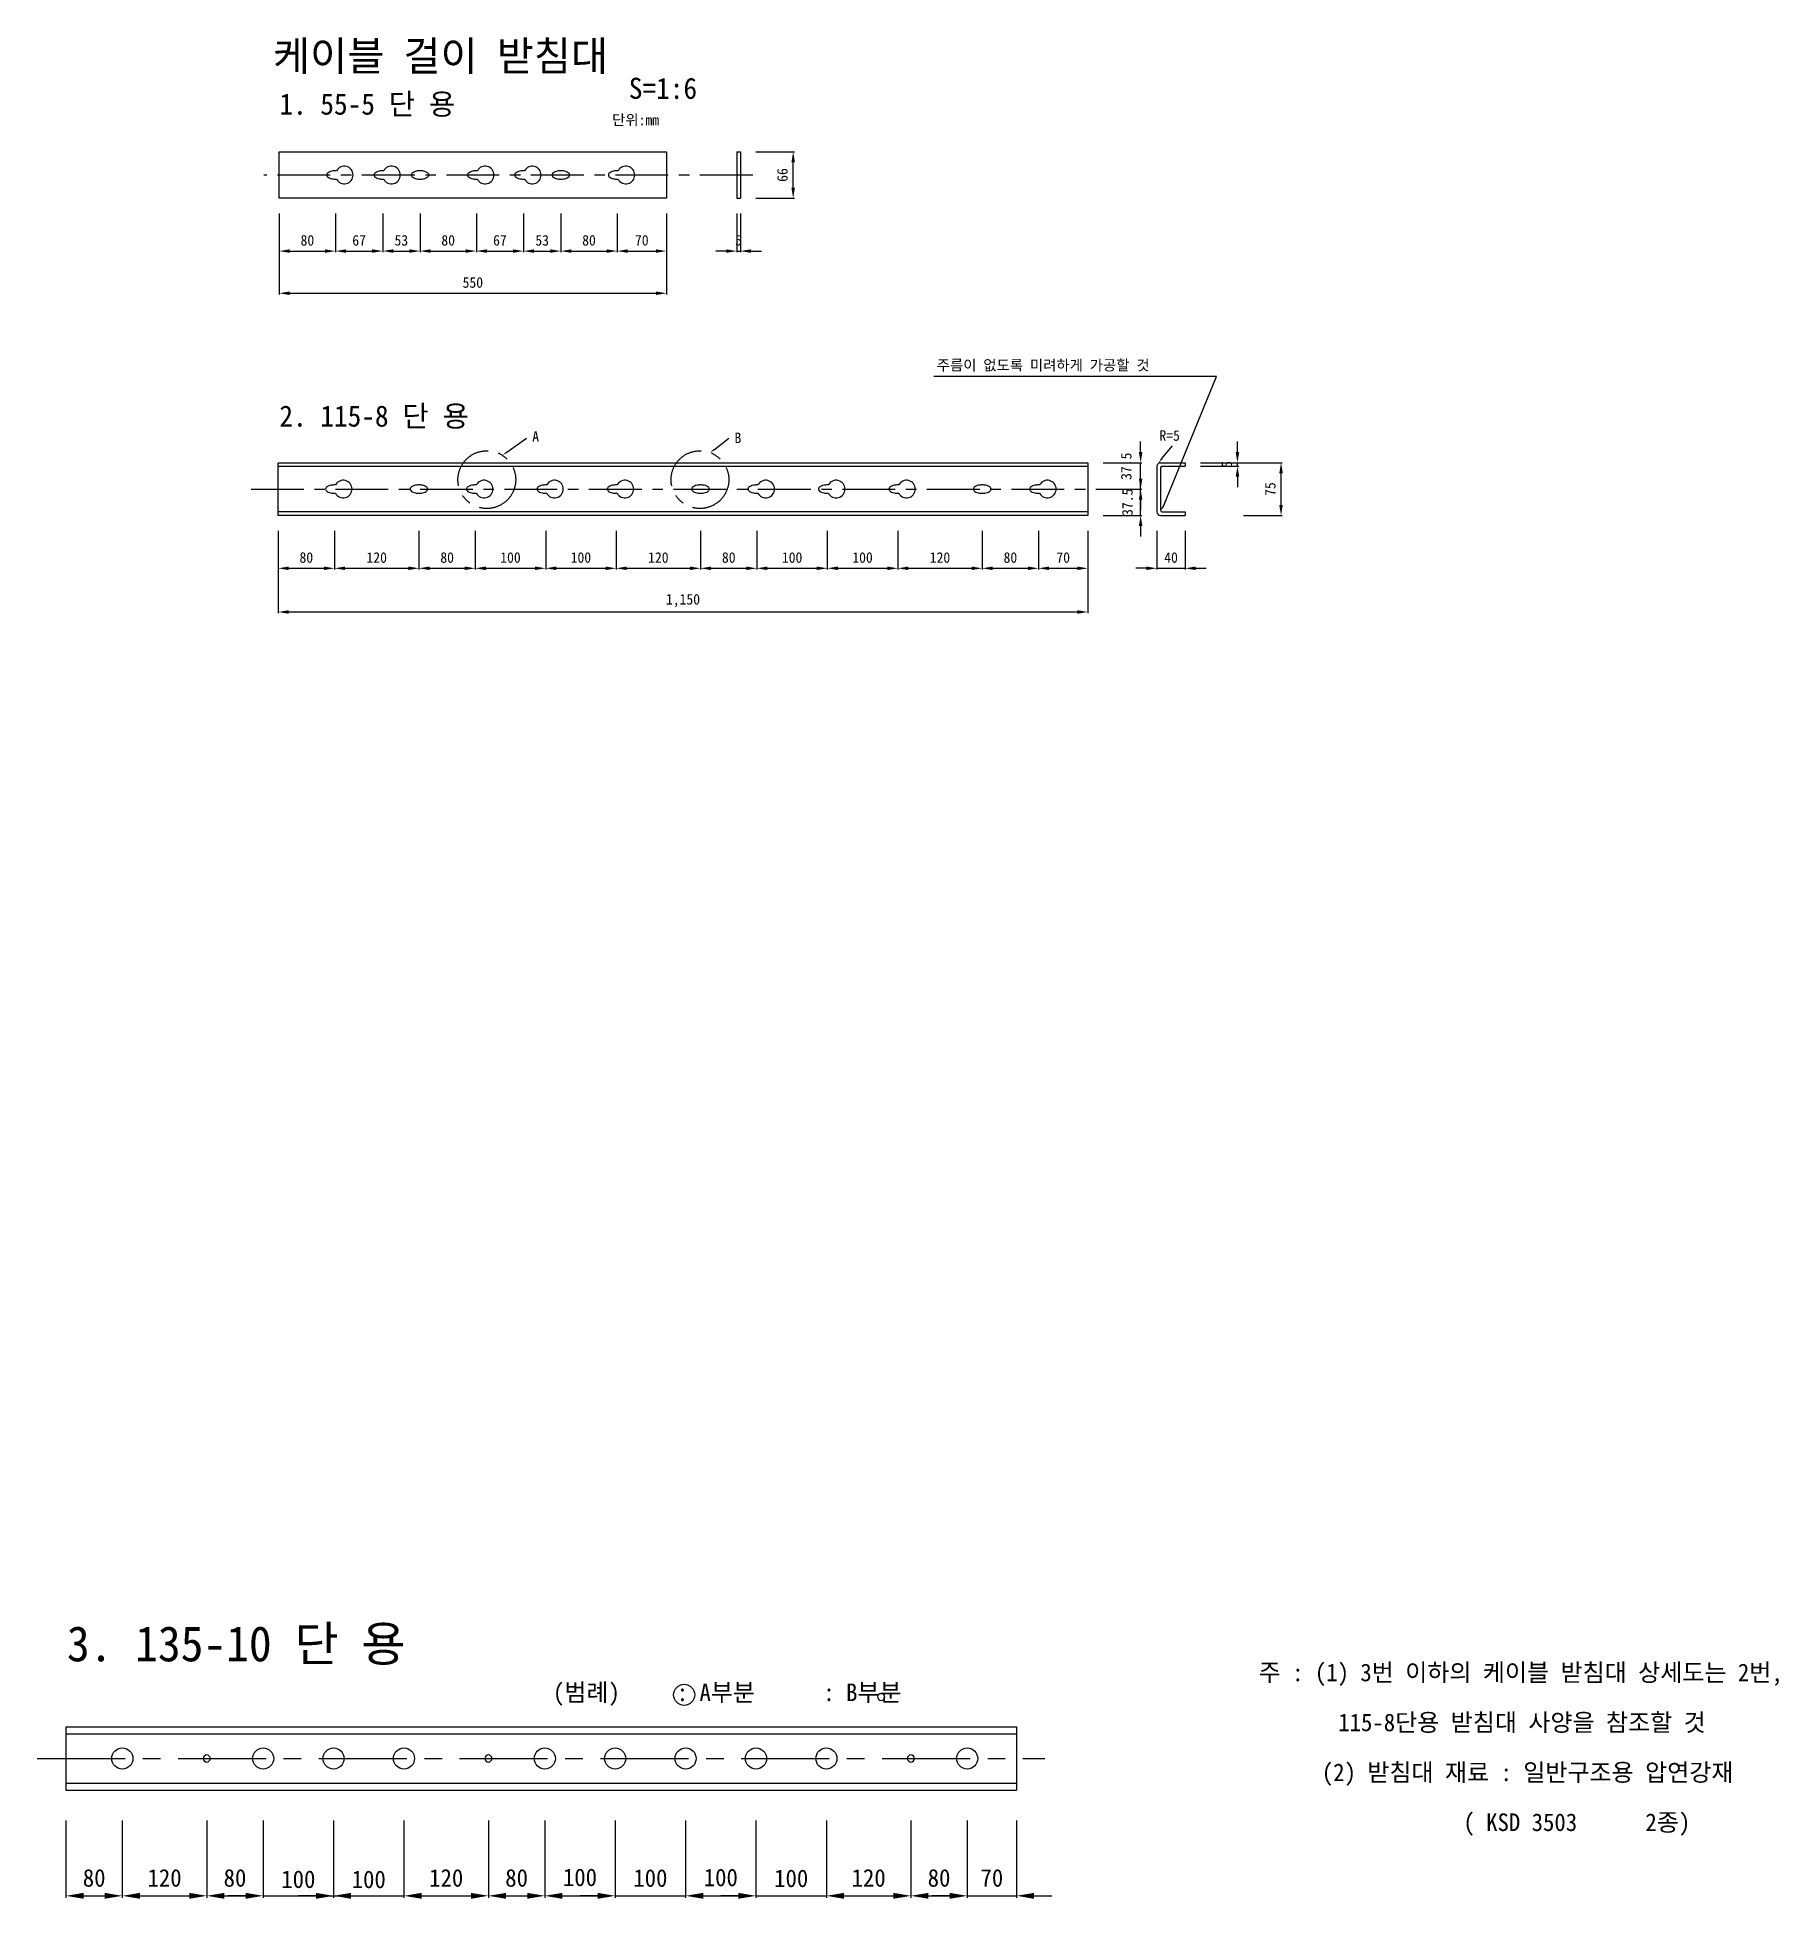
# Model space of a CAD drawing. Header units: millimetres. Extents: x -4227 to 814, y -2321 to 497.
# Drawn here: x -4227 to -1754, y -2321 to 322 of the extents above; entities that cross this region are included whole.
import ezdxf

# ---------------------------------------------------------------- set-up
doc = ezdxf.new("R2010")
doc.units = ezdxf.units.MM
doc.header["$LTSCALE"] = 10
doc.linetypes.add('A-CENTR01', pattern=[2, 1.25, -0.25, 0.25, -0.25])
doc.linetypes.add('CENTER', pattern=[50.8, 31.75, -6.35, 6.35, -6.35])
for name, color, linetype in [('TN-CNTL', 1, 'CENTER'), ('TN-CUTL', 1, 'CENTER'), ('TN-DIML', 1, 'Continuous'), ('TN-DIMS', 1, 'Continuous'), ('TN-DIMT', 3, 'Continuous'), ('TN-LEAL', 1, 'Continuous'), ('TN-LEAT', 3, 'Continuous'), ('TN-STEL', 4, 'Continuous'), ('TN-TEX1', 6, 'Continuous'), ('TN-TEXT', 3, 'Continuous')]:
    doc.layers.add(name, color=color, linetype=linetype)
doc.styles.add('D', font='GulimChe.ttf')
doc.dimstyles.new('D', dxfattribs={"dimtxt": 2.5, "dimasz": 2.5, "dimexe": 1.25, "dimexo": 2, "dimgap": 1, "dimtad": 1, "dimdec": 0, "dimtxsty": 'D', "dimcen": 2.5, "dimclrd": 1, "dimclre": 1, "dimclrt": 7, "dimadec": 0, "dimazin": 0, "dimtfac": 1, "dimtdec": 0, "dimtmove": 0, "dimatfit": 3, "dimfxl": 0, "dimarcsym": 0})

msp = doc.modelspace()

# ---------------------------------------------------------------- texts
at = {"layer": 'TN-DIMT', "ltscale": 6, "style": 'D'}
msp.add_text('R=5', height=15, dxfattribs=at).set_placement((-2633.4, -251))
at = {"layer": 'TN-LEAT', "ltscale": 6, "style": 'D'}
for s, p in [('주름이 없도록 미려하게 가공할 것', (-2949.7, -151.1)), ('A', (-3524.2, -252.4)), ('B', (-3236.9, -254.4))]:
    msp.add_text(s, height=15, dxfattribs=at).set_placement(p)
at = {"layer": 'TN-TEX1', "ltscale": 6, "style": 'D'}
for s, height, p in [('케이블 걸이 받침대', 42, (-3892.4, 274.5)), ('S=1:6', 30, (-3387, 234.5)), ('1. 55-5 단 용', 30, (-3883.3, 212.1)), ('2. 115-8 단 용', 30, (-3883.3, -230.9))]:
    msp.add_text(s, height=height, dxfattribs=at).set_placement(p)
at = {"layer": 'TN-TEX1', "ltscale": 10, "style": 'D'}
msp.add_text('3. 135-10 단 용', height=50, dxfattribs=at).set_placement((-4185.1, -1984.3))
at = {"layer": 'TN-TEXT', "ltscale": 6, "style": 'D'}
msp.add_text('단위:mm', height=15, dxfattribs=at).set_placement((-3410.8, 197.1))
at = {"layer": 'TN-TEXT', "ltscale": 10, "style": 'D'}
for s, p in [('주 : (1) 3번 이하의 케이블 받침대 상세도는 2번,', (-2492.5, -2012.6)), ('(범례)     : A부분      : B부분', (-3494.8, -2040.8)), ('       115-8단용 받침대 사양을 참조할 것', (-2492.5, -2083.5)), ('    (2) 받침대 재료 : 일반구조용 압연강재', (-2467.4, -2154.4)), ('                  ( KSD 3503      2종)', (-2492.5, -2225.3))]:
    msp.add_text(s, height=25, dxfattribs=at).set_placement(p)

# ---------------------------------------------------------------- blocks, each defined once
blk = doc.blocks.new('*D18')
at = {"layer": 'DEFPOINTS', "color": 0, "ltscale": 6}
for p in [(-3883.6, 73.4), (-3803.6, 73.4), (-3803.6, 18.4)]:
    blk.add_point(p, dxfattribs=at)
at = {"layer": 'TN-DIMS', "lineweight": -2, "ltscale": 6}
for p, q in [((-3883.6, 71.6), (-3883.6, 16.6)), ((-3803.6, 71.6), (-3803.6, 16.6)), ((-3868.6, 18.4), (-3818.6, 18.4))]:
    blk.add_line(p, q, dxfattribs=at)
at = {"layer": 'TN-DIMS', "ltscale": 6}
for points in [[(-3868.6, 20.9), (-3868.6, 15.9), (-3883.6, 18.4)], [(-3818.6, 20.9), (-3818.6, 15.9), (-3803.6, 18.4)]]:
    blk.add_solid(points, dxfattribs=at)
at = {"layer": 'TN-DIMS', "color": 3, "ltscale": 6, "insert": (-3843.6, 33.6), "char_height": 15, "attachment_point": 5, "style": 'D'}
blk.add_mtext('80', dxfattribs=at)
blk = doc.blocks.new('*D19')
at = {"layer": 'DEFPOINTS', "color": 0, "ltscale": 6}
for p in [(-3803.6, 73.4), (-3736.6, 73.4), (-3736.6, 18.4)]:
    blk.add_point(p, dxfattribs=at)
at = {"layer": 'TN-DIMS', "lineweight": -2, "ltscale": 6}
for p, q in [((-3803.6, 71.6), (-3803.6, 16.6)), ((-3736.6, 71.6), (-3736.6, 16.6)), ((-3788.6, 18.4), (-3751.6, 18.4))]:
    blk.add_line(p, q, dxfattribs=at)
at = {"layer": 'TN-DIMS', "ltscale": 6}
for points in [[(-3788.6, 20.9), (-3788.6, 15.9), (-3803.6, 18.4)], [(-3751.6, 20.9), (-3751.6, 15.9), (-3736.6, 18.4)]]:
    blk.add_solid(points, dxfattribs=at)
at = {"layer": 'TN-DIMS', "color": 3, "ltscale": 6, "insert": (-3770.1, 33.6), "char_height": 15, "attachment_point": 5, "style": 'D'}
blk.add_mtext('67', dxfattribs=at)
blk = doc.blocks.new('*D20')
at = {"layer": 'DEFPOINTS', "color": 0, "ltscale": 6}
for p in [(-3736.6, 73.4), (-3683.6, 73.4), (-3683.6, 18.4)]:
    blk.add_point(p, dxfattribs=at)
at = {"layer": 'TN-DIMS', "lineweight": -2, "ltscale": 6}
for p, q in [((-3736.6, 71.6), (-3736.6, 16.6)), ((-3683.6, 71.6), (-3683.6, 16.6)), ((-3721.6, 18.4), (-3698.6, 18.4))]:
    blk.add_line(p, q, dxfattribs=at)
at = {"layer": 'TN-DIMS', "ltscale": 6}
for points in [[(-3721.6, 20.9), (-3721.6, 15.9), (-3736.6, 18.4)], [(-3698.6, 20.9), (-3698.6, 15.9), (-3683.6, 18.4)]]:
    blk.add_solid(points, dxfattribs=at)
at = {"layer": 'TN-DIMS', "color": 3, "ltscale": 6, "insert": (-3710.1, 33.6), "char_height": 15, "attachment_point": 5, "style": 'D'}
blk.add_mtext('53', dxfattribs=at)
blk = doc.blocks.new('*D21')
at = {"layer": 'DEFPOINTS', "color": 0, "ltscale": 6}
for p in [(-3683.6, 73.4), (-3603.6, 73.4), (-3603.6, 18.4)]:
    blk.add_point(p, dxfattribs=at)
at = {"layer": 'TN-DIMS', "lineweight": -2, "ltscale": 6}
for p, q in [((-3683.6, 71.6), (-3683.6, 16.6)), ((-3603.6, 71.6), (-3603.6, 16.6)), ((-3668.6, 18.4), (-3618.6, 18.4))]:
    blk.add_line(p, q, dxfattribs=at)
at = {"layer": 'TN-DIMS', "ltscale": 6}
for points in [[(-3668.6, 20.9), (-3668.6, 15.9), (-3683.6, 18.4)], [(-3618.6, 20.9), (-3618.6, 15.9), (-3603.6, 18.4)]]:
    blk.add_solid(points, dxfattribs=at)
at = {"layer": 'TN-DIMS', "color": 3, "ltscale": 6, "insert": (-3643.6, 33.6), "char_height": 15, "attachment_point": 5, "style": 'D'}
blk.add_mtext('80', dxfattribs=at)
blk = doc.blocks.new('*D22')
at = {"layer": 'DEFPOINTS', "color": 0, "ltscale": 6}
for p in [(-3603.6, 73.4), (-3536.6, 73.4), (-3536.6, 18.4)]:
    blk.add_point(p, dxfattribs=at)
at = {"layer": 'TN-DIMS', "lineweight": -2, "ltscale": 6}
for p, q in [((-3603.6, 71.6), (-3603.6, 16.6)), ((-3536.6, 71.6), (-3536.6, 16.6)), ((-3588.6, 18.4), (-3551.6, 18.4))]:
    blk.add_line(p, q, dxfattribs=at)
at = {"layer": 'TN-DIMS', "ltscale": 6}
for points in [[(-3588.6, 20.9), (-3588.6, 15.9), (-3603.6, 18.4)], [(-3551.6, 20.9), (-3551.6, 15.9), (-3536.6, 18.4)]]:
    blk.add_solid(points, dxfattribs=at)
at = {"layer": 'TN-DIMS', "color": 3, "ltscale": 6, "insert": (-3570.1, 33.6), "char_height": 15, "attachment_point": 5, "style": 'D'}
blk.add_mtext('67', dxfattribs=at)
blk = doc.blocks.new('*D23')
at = {"layer": 'DEFPOINTS', "color": 0, "ltscale": 6}
for p in [(-3536.6, 73.4), (-3483.6, 73.4), (-3483.6, 18.4)]:
    blk.add_point(p, dxfattribs=at)
at = {"layer": 'TN-DIMS', "lineweight": -2, "ltscale": 6}
for p, q in [((-3536.6, 71.6), (-3536.6, 16.6)), ((-3483.6, 71.6), (-3483.6, 16.6)), ((-3521.6, 18.4), (-3498.6, 18.4))]:
    blk.add_line(p, q, dxfattribs=at)
at = {"layer": 'TN-DIMS', "ltscale": 6}
for points in [[(-3521.6, 20.9), (-3521.6, 15.9), (-3536.6, 18.4)], [(-3498.6, 20.9), (-3498.6, 15.9), (-3483.6, 18.4)]]:
    blk.add_solid(points, dxfattribs=at)
at = {"layer": 'TN-DIMS', "color": 3, "ltscale": 6, "insert": (-3510.1, 33.6), "char_height": 15, "attachment_point": 5, "style": 'D'}
blk.add_mtext('53', dxfattribs=at)
blk = doc.blocks.new('*D24')
at = {"layer": 'DEFPOINTS', "color": 0, "ltscale": 6}
for p in [(-3483.6, 73.4), (-3403.6, 73.4), (-3403.6, 18.4)]:
    blk.add_point(p, dxfattribs=at)
at = {"layer": 'TN-DIMS', "lineweight": -2, "ltscale": 6}
for p, q in [((-3483.6, 71.6), (-3483.6, 16.6)), ((-3403.6, 71.6), (-3403.6, 16.6)), ((-3468.6, 18.4), (-3418.6, 18.4))]:
    blk.add_line(p, q, dxfattribs=at)
at = {"layer": 'TN-DIMS', "ltscale": 6}
for points in [[(-3468.6, 20.9), (-3468.6, 15.9), (-3483.6, 18.4)], [(-3418.6, 20.9), (-3418.6, 15.9), (-3403.6, 18.4)]]:
    blk.add_solid(points, dxfattribs=at)
at = {"layer": 'TN-DIMS', "color": 3, "ltscale": 6, "insert": (-3443.6, 33.6), "char_height": 15, "attachment_point": 5, "style": 'D'}
blk.add_mtext('80', dxfattribs=at)
blk = doc.blocks.new('*D25')
at = {"layer": 'DEFPOINTS', "color": 0, "ltscale": 6}
for p in [(-3403.6, 73.4), (-3333.6, 73.4), (-3333.6, 18.4)]:
    blk.add_point(p, dxfattribs=at)
at = {"layer": 'TN-DIMS', "lineweight": -2, "ltscale": 6}
for p, q in [((-3403.6, 71.6), (-3403.6, 16.6)), ((-3333.6, 71.6), (-3333.6, 16.6)), ((-3388.6, 18.4), (-3348.6, 18.4))]:
    blk.add_line(p, q, dxfattribs=at)
at = {"layer": 'TN-DIMS', "ltscale": 6}
for points in [[(-3388.6, 20.9), (-3388.6, 15.9), (-3403.6, 18.4)], [(-3348.6, 20.9), (-3348.6, 15.9), (-3333.6, 18.4)]]:
    blk.add_solid(points, dxfattribs=at)
at = {"layer": 'TN-DIMS', "color": 3, "ltscale": 6, "insert": (-3368.6, 33.6), "char_height": 15, "attachment_point": 5, "style": 'D'}
blk.add_mtext('70', dxfattribs=at)
blk = doc.blocks.new('*D26')
at = {"layer": 'DEFPOINTS', "color": 0, "ltscale": 6}
for p in [(-3883.6, 73.4), (-3333.6, 73.4), (-3333.6, -41.5)]:
    blk.add_point(p, dxfattribs=at)
at = {"layer": 'TN-DIMS', "lineweight": -2, "ltscale": 6}
for p, q in [((-3883.6, 71.6), (-3883.6, -43.3)), ((-3333.6, 71.6), (-3333.6, -43.3)), ((-3868.6, -41.5), (-3348.6, -41.5))]:
    blk.add_line(p, q, dxfattribs=at)
at = {"layer": 'TN-DIMS', "ltscale": 6}
for points in [[(-3868.6, -39), (-3868.6, -44), (-3883.6, -41.5)], [(-3348.6, -39), (-3348.6, -44), (-3333.6, -41.5)]]:
    blk.add_solid(points, dxfattribs=at)
at = {"layer": 'TN-DIMS', "color": 3, "ltscale": 6, "insert": (-3608.6, -26.3), "char_height": 15, "attachment_point": 5, "style": 'D'}
blk.add_mtext('550', dxfattribs=at)
blk = doc.blocks.new('*D27')
at = {"layer": 'DEFPOINTS', "color": 0, "ltscale": 6}
for p in [(-3233.6, 73.4), (-3228.6, 73.4), (-3228.6, 18.4)]:
    blk.add_point(p, dxfattribs=at)
at = {"layer": 'TN-DIMS', "lineweight": -2, "ltscale": 6}
for p, q in [((-3233.6, 71.6), (-3233.6, 16.6)), ((-3228.6, 71.6), (-3228.6, 16.6)), ((-3248.6, 18.4), (-3263.6, 18.4)), ((-3233.6, 18.4), (-3228.6, 18.4)), ((-3213.6, 18.4), (-3198.6, 18.4))]:
    blk.add_line(p, q, dxfattribs=at)
at = {"layer": 'TN-DIMS', "ltscale": 6}
for points in [[(-3248.6, 20.9), (-3248.6, 15.9), (-3233.6, 18.4)], [(-3213.6, 20.9), (-3213.6, 15.9), (-3228.6, 18.4)]]:
    blk.add_solid(points, dxfattribs=at)
at = {"layer": 'TN-DIMS', "color": 3, "ltscale": 6, "insert": (-3231.1, 33.6), "char_height": 15, "attachment_point": 5, "style": 'D'}
blk.add_mtext('5', dxfattribs=at)
blk = doc.blocks.new('*D28')
at = {"layer": 'DEFPOINTS', "color": 0, "ltscale": 6}
for p in [(-3208.6, 159.4), (-3153.6, 159.4), (-3208.6, 93.4)]:
    blk.add_point(p, dxfattribs=at)
at = {"layer": 'TN-DIMS', "lineweight": -2, "ltscale": 6}
for p, q in [((-3206.8, 159.4), (-3151.8, 159.4)), ((-3153.6, 108.4), (-3153.6, 144.4)), ((-3206.8, 93.4), (-3151.8, 93.4))]:
    blk.add_line(p, q, dxfattribs=at)
at = {"layer": 'TN-DIMS', "ltscale": 6}
for points in [[(-3156.1, 144.4), (-3151.1, 144.4), (-3153.6, 159.4)], [(-3156.1, 108.4), (-3151.1, 108.4), (-3153.6, 93.4)]]:
    blk.add_solid(points, dxfattribs=at)
at = {"layer": 'TN-DIMS', "color": 3, "ltscale": 6, "insert": (-3168.8, 126.4), "char_height": 15, "attachment_point": 5, "rotation": 90, "style": 'D'}
blk.add_mtext('66', dxfattribs=at)
blk = doc.blocks.new('*D29')
at = {"layer": 'DEFPOINTS', "color": 0, "ltscale": 6}
for p in [(-3885.1, -377.1), (-3805.1, -377.1), (-3805.1, -432.1)]:
    blk.add_point(p, dxfattribs=at)
at = {"layer": 'TN-DIMS', "lineweight": -2, "ltscale": 6}
for p, q in [((-3885.1, -378.9), (-3885.1, -433.9)), ((-3805.1, -378.9), (-3805.1, -433.9)), ((-3870.1, -432.1), (-3820.1, -432.1))]:
    blk.add_line(p, q, dxfattribs=at)
at = {"layer": 'TN-DIMS', "ltscale": 6}
for points in [[(-3870.1, -429.6), (-3870.1, -434.6), (-3885.1, -432.1)], [(-3820.1, -429.6), (-3820.1, -434.6), (-3805.1, -432.1)]]:
    blk.add_solid(points, dxfattribs=at)
at = {"layer": 'TN-DIMS', "color": 3, "ltscale": 6, "insert": (-3845.1, -416.9), "char_height": 15, "attachment_point": 5, "style": 'D'}
blk.add_mtext('80', dxfattribs=at)
blk = doc.blocks.new('*D30')
at = {"layer": 'DEFPOINTS', "color": 0, "ltscale": 6}
for p in [(-3805.1, -377.1), (-3685.1, -377.1), (-3685.1, -432.1)]:
    blk.add_point(p, dxfattribs=at)
at = {"layer": 'TN-DIMS', "lineweight": -2, "ltscale": 6}
for p, q in [((-3805.1, -378.9), (-3805.1, -433.9)), ((-3685.1, -378.9), (-3685.1, -433.9)), ((-3790.1, -432.1), (-3700.1, -432.1))]:
    blk.add_line(p, q, dxfattribs=at)
at = {"layer": 'TN-DIMS', "ltscale": 6}
for points in [[(-3790.1, -429.6), (-3790.1, -434.6), (-3805.1, -432.1)], [(-3700.1, -429.6), (-3700.1, -434.6), (-3685.1, -432.1)]]:
    blk.add_solid(points, dxfattribs=at)
at = {"layer": 'TN-DIMS', "color": 3, "ltscale": 6, "insert": (-3745.1, -416.9), "char_height": 15, "attachment_point": 5, "style": 'D'}
blk.add_mtext('120', dxfattribs=at)
blk = doc.blocks.new('*D31')
at = {"layer": 'DEFPOINTS', "color": 0, "ltscale": 6}
for p in [(-3685.1, -377.1), (-3605.1, -377.1), (-3605.1, -432.1)]:
    blk.add_point(p, dxfattribs=at)
at = {"layer": 'TN-DIMS', "lineweight": -2, "ltscale": 6}
for p, q in [((-3685.1, -378.9), (-3685.1, -433.9)), ((-3605.1, -378.9), (-3605.1, -433.9)), ((-3670.1, -432.1), (-3620.1, -432.1))]:
    blk.add_line(p, q, dxfattribs=at)
at = {"layer": 'TN-DIMS', "ltscale": 6}
for points in [[(-3670.1, -429.6), (-3670.1, -434.6), (-3685.1, -432.1)], [(-3620.1, -429.6), (-3620.1, -434.6), (-3605.1, -432.1)]]:
    blk.add_solid(points, dxfattribs=at)
at = {"layer": 'TN-DIMS', "color": 3, "ltscale": 6, "insert": (-3645.1, -416.9), "char_height": 15, "attachment_point": 5, "style": 'D'}
blk.add_mtext('80', dxfattribs=at)
blk = doc.blocks.new('*D32')
at = {"layer": 'DEFPOINTS', "color": 0, "ltscale": 6}
for p in [(-3605.1, -377.1), (-3505.1, -377.1), (-3505.1, -432.1)]:
    blk.add_point(p, dxfattribs=at)
at = {"layer": 'TN-DIMS', "lineweight": -2, "ltscale": 6}
for p, q in [((-3605.1, -378.9), (-3605.1, -433.9)), ((-3505.1, -378.9), (-3505.1, -433.9)), ((-3590.1, -432.1), (-3520.1, -432.1))]:
    blk.add_line(p, q, dxfattribs=at)
at = {"layer": 'TN-DIMS', "ltscale": 6}
for points in [[(-3590.1, -429.6), (-3590.1, -434.6), (-3605.1, -432.1)], [(-3520.1, -429.6), (-3520.1, -434.6), (-3505.1, -432.1)]]:
    blk.add_solid(points, dxfattribs=at)
at = {"layer": 'TN-DIMS', "color": 3, "ltscale": 6, "insert": (-3555.1, -416.9), "char_height": 15, "attachment_point": 5, "style": 'D'}
blk.add_mtext('100', dxfattribs=at)
blk = doc.blocks.new('*D33')
at = {"layer": 'DEFPOINTS', "color": 0, "ltscale": 6}
for p in [(-3505.1, -377.1), (-3405.1, -377.1), (-3405.1, -432.1)]:
    blk.add_point(p, dxfattribs=at)
at = {"layer": 'TN-DIMS', "lineweight": -2, "ltscale": 6}
for p, q in [((-3505.1, -378.9), (-3505.1, -433.9)), ((-3405.1, -378.9), (-3405.1, -433.9)), ((-3490.1, -432.1), (-3420.1, -432.1))]:
    blk.add_line(p, q, dxfattribs=at)
at = {"layer": 'TN-DIMS', "ltscale": 6}
for points in [[(-3490.1, -429.6), (-3490.1, -434.6), (-3505.1, -432.1)], [(-3420.1, -429.6), (-3420.1, -434.6), (-3405.1, -432.1)]]:
    blk.add_solid(points, dxfattribs=at)
at = {"layer": 'TN-DIMS', "color": 3, "ltscale": 6, "insert": (-3455.1, -416.9), "char_height": 15, "attachment_point": 5, "style": 'D'}
blk.add_mtext('100', dxfattribs=at)
blk = doc.blocks.new('*D34')
at = {"layer": 'DEFPOINTS', "color": 0, "ltscale": 6}
for p in [(-3405.1, -377.1), (-3285.1, -377.1), (-3285.1, -432.1)]:
    blk.add_point(p, dxfattribs=at)
at = {"layer": 'TN-DIMS', "lineweight": -2, "ltscale": 6}
for p, q in [((-3405.1, -378.9), (-3405.1, -433.9)), ((-3285.1, -378.9), (-3285.1, -433.9)), ((-3390.1, -432.1), (-3300.1, -432.1))]:
    blk.add_line(p, q, dxfattribs=at)
at = {"layer": 'TN-DIMS', "ltscale": 6}
for points in [[(-3390.1, -429.6), (-3390.1, -434.6), (-3405.1, -432.1)], [(-3300.1, -429.6), (-3300.1, -434.6), (-3285.1, -432.1)]]:
    blk.add_solid(points, dxfattribs=at)
at = {"layer": 'TN-DIMS', "color": 3, "ltscale": 6, "insert": (-3345.1, -416.9), "char_height": 15, "attachment_point": 5, "style": 'D'}
blk.add_mtext('120', dxfattribs=at)
blk = doc.blocks.new('*D35')
at = {"layer": 'DEFPOINTS', "color": 0, "ltscale": 6}
for p in [(-3285.1, -377.1), (-3205.1, -377.1), (-3205.1, -432.1)]:
    blk.add_point(p, dxfattribs=at)
at = {"layer": 'TN-DIMS', "lineweight": -2, "ltscale": 6}
for p, q in [((-3285.1, -378.9), (-3285.1, -433.9)), ((-3205.1, -378.9), (-3205.1, -433.9)), ((-3270.1, -432.1), (-3220.1, -432.1))]:
    blk.add_line(p, q, dxfattribs=at)
at = {"layer": 'TN-DIMS', "ltscale": 6}
for points in [[(-3270.1, -429.6), (-3270.1, -434.6), (-3285.1, -432.1)], [(-3220.1, -429.6), (-3220.1, -434.6), (-3205.1, -432.1)]]:
    blk.add_solid(points, dxfattribs=at)
at = {"layer": 'TN-DIMS', "color": 3, "ltscale": 6, "insert": (-3245.1, -416.9), "char_height": 15, "attachment_point": 5, "style": 'D'}
blk.add_mtext('80', dxfattribs=at)
blk = doc.blocks.new('*D36')
at = {"layer": 'DEFPOINTS', "color": 0, "ltscale": 6}
for p in [(-3205.1, -377.1), (-3105.1, -377.1), (-3105.1, -432.1)]:
    blk.add_point(p, dxfattribs=at)
at = {"layer": 'TN-DIMS', "lineweight": -2, "ltscale": 6}
for p, q in [((-3205.1, -378.9), (-3205.1, -433.9)), ((-3105.1, -378.9), (-3105.1, -433.9)), ((-3190.1, -432.1), (-3120.1, -432.1))]:
    blk.add_line(p, q, dxfattribs=at)
at = {"layer": 'TN-DIMS', "ltscale": 6}
for points in [[(-3190.1, -429.6), (-3190.1, -434.6), (-3205.1, -432.1)], [(-3120.1, -429.6), (-3120.1, -434.6), (-3105.1, -432.1)]]:
    blk.add_solid(points, dxfattribs=at)
at = {"layer": 'TN-DIMS', "color": 3, "ltscale": 6, "insert": (-3155.1, -416.9), "char_height": 15, "attachment_point": 5, "style": 'D'}
blk.add_mtext('100', dxfattribs=at)
blk = doc.blocks.new('*D37')
at = {"layer": 'DEFPOINTS', "color": 0, "ltscale": 6}
for p in [(-3105.1, -377.1), (-3005.1, -377.1), (-3005.1, -432.1)]:
    blk.add_point(p, dxfattribs=at)
at = {"layer": 'TN-DIMS', "lineweight": -2, "ltscale": 6}
for p, q in [((-3105.1, -378.9), (-3105.1, -433.9)), ((-3005.1, -378.9), (-3005.1, -433.9)), ((-3090.1, -432.1), (-3020.1, -432.1))]:
    blk.add_line(p, q, dxfattribs=at)
at = {"layer": 'TN-DIMS', "ltscale": 6}
for points in [[(-3090.1, -429.6), (-3090.1, -434.6), (-3105.1, -432.1)], [(-3020.1, -429.6), (-3020.1, -434.6), (-3005.1, -432.1)]]:
    blk.add_solid(points, dxfattribs=at)
at = {"layer": 'TN-DIMS', "color": 3, "ltscale": 6, "insert": (-3055.1, -416.9), "char_height": 15, "attachment_point": 5, "style": 'D'}
blk.add_mtext('100', dxfattribs=at)
blk = doc.blocks.new('*D38')
at = {"layer": 'DEFPOINTS', "color": 0, "ltscale": 6}
for p in [(-3005.1, -377.1), (-2885.1, -377.1), (-2885.1, -432.1)]:
    blk.add_point(p, dxfattribs=at)
at = {"layer": 'TN-DIMS', "lineweight": -2, "ltscale": 6}
for p, q in [((-3005.1, -378.9), (-3005.1, -433.9)), ((-2885.1, -378.9), (-2885.1, -433.9)), ((-2990.1, -432.1), (-2900.1, -432.1))]:
    blk.add_line(p, q, dxfattribs=at)
at = {"layer": 'TN-DIMS', "ltscale": 6}
for points in [[(-2990.1, -429.6), (-2990.1, -434.6), (-3005.1, -432.1)], [(-2900.1, -429.6), (-2900.1, -434.6), (-2885.1, -432.1)]]:
    blk.add_solid(points, dxfattribs=at)
at = {"layer": 'TN-DIMS', "color": 3, "ltscale": 6, "insert": (-2945.1, -416.9), "char_height": 15, "attachment_point": 5, "style": 'D'}
blk.add_mtext('120', dxfattribs=at)
blk = doc.blocks.new('*D39')
at = {"layer": 'DEFPOINTS', "color": 0, "ltscale": 6}
for p in [(-2885.1, -377.1), (-2805.1, -377.1), (-2805.1, -432.1)]:
    blk.add_point(p, dxfattribs=at)
at = {"layer": 'TN-DIMS', "lineweight": -2, "ltscale": 6}
for p, q in [((-2885.1, -378.9), (-2885.1, -433.9)), ((-2805.1, -378.9), (-2805.1, -433.9)), ((-2870.1, -432.1), (-2820.1, -432.1))]:
    blk.add_line(p, q, dxfattribs=at)
at = {"layer": 'TN-DIMS', "ltscale": 6}
for points in [[(-2870.1, -429.6), (-2870.1, -434.6), (-2885.1, -432.1)], [(-2820.1, -429.6), (-2820.1, -434.6), (-2805.1, -432.1)]]:
    blk.add_solid(points, dxfattribs=at)
at = {"layer": 'TN-DIMS', "color": 3, "ltscale": 6, "insert": (-2845.1, -416.9), "char_height": 15, "attachment_point": 5, "style": 'D'}
blk.add_mtext('80', dxfattribs=at)
blk = doc.blocks.new('*D40')
at = {"layer": 'DEFPOINTS', "color": 0, "ltscale": 6}
for p in [(-2805.1, -377.1), (-2735.1, -377.1), (-2735.1, -432.1)]:
    blk.add_point(p, dxfattribs=at)
at = {"layer": 'TN-DIMS', "lineweight": -2, "ltscale": 6}
for p, q in [((-2805.1, -378.9), (-2805.1, -433.9)), ((-2735.1, -378.9), (-2735.1, -433.9)), ((-2790.1, -432.1), (-2750.1, -432.1))]:
    blk.add_line(p, q, dxfattribs=at)
at = {"layer": 'TN-DIMS', "ltscale": 6}
for points in [[(-2790.1, -429.6), (-2790.1, -434.6), (-2805.1, -432.1)], [(-2750.1, -429.6), (-2750.1, -434.6), (-2735.1, -432.1)]]:
    blk.add_solid(points, dxfattribs=at)
at = {"layer": 'TN-DIMS', "color": 3, "ltscale": 6, "insert": (-2770.1, -416.9), "char_height": 15, "attachment_point": 5, "style": 'D'}
blk.add_mtext('70', dxfattribs=at)
blk = doc.blocks.new('*D41')
at = {"layer": 'DEFPOINTS', "color": 0, "ltscale": 6}
for p in [(-3885.1, -377.1), (-2735.1, -377.1), (-2735.1, -494.1)]:
    blk.add_point(p, dxfattribs=at)
at = {"layer": 'TN-DIMS', "lineweight": -2, "ltscale": 6}
for p, q in [((-3885.1, -378.9), (-3885.1, -495.9)), ((-2735.1, -378.9), (-2735.1, -495.9)), ((-3870.1, -494.1), (-2750.1, -494.1))]:
    blk.add_line(p, q, dxfattribs=at)
at = {"layer": 'TN-DIMS', "ltscale": 6}
for points in [[(-3870.1, -491.6), (-3870.1, -496.6), (-3885.1, -494.1)], [(-2750.1, -491.6), (-2750.1, -496.6), (-2735.1, -494.1)]]:
    blk.add_solid(points, dxfattribs=at)
at = {"layer": 'TN-DIMS', "color": 3, "ltscale": 6, "insert": (-3310.1, -478), "char_height": 15, "attachment_point": 5, "style": 'D'}
blk.add_mtext('1,150', dxfattribs=at)
blk = doc.blocks.new('*D42')
at = {"layer": 'DEFPOINTS', "color": 0}
for p in [(-2715.1, -319.6), (-2660.1, -319.6), (-2715.1, -357.1)]:
    blk.add_point(p, dxfattribs=at)
at = {"layer": 'TN-DIMS', "lineweight": -2}
for p, q in [((-2660.1, -304.6), (-2660.1, -289.6)), ((-2713.3, -319.6), (-2658.3, -319.6)), ((-2660.1, -357.1), (-2660.1, -319.6)), ((-2713.3, -357.1), (-2658.3, -357.1)), ((-2660.1, -372.1), (-2660.1, -387.1))]:
    blk.add_line(p, q, dxfattribs=at)
at = {"layer": 'TN-DIMS'}
for points in [[(-2662.6, -304.6), (-2657.6, -304.6), (-2660.1, -319.6)], [(-2662.6, -372.1), (-2657.6, -372.1), (-2660.1, -357.1)]]:
    blk.add_solid(points, dxfattribs=at)
at = {"layer": 'TN-DIMS', "color": 3, "insert": (-2678.8, -338.3), "char_height": 15, "attachment_point": 5, "rotation": 90, "style": 'D'}
blk.add_mtext('37.5', dxfattribs=at)
blk = doc.blocks.new('*D43')
at = {"layer": 'DEFPOINTS', "color": 0}
for p in [(-2715.1, -282.1), (-2660.1, -282.1), (-2715.1, -319.6)]:
    blk.add_point(p, dxfattribs=at)
at = {"layer": 'TN-DIMS', "lineweight": -2}
for p, q in [((-2660.1, -267.1), (-2660.1, -252.1)), ((-2713.3, -282.1), (-2658.3, -282.1)), ((-2660.1, -319.6), (-2660.1, -282.1)), ((-2713.3, -319.6), (-2658.3, -319.6)), ((-2660.1, -334.6), (-2660.1, -349.6))]:
    blk.add_line(p, q, dxfattribs=at)
at = {"layer": 'TN-DIMS'}
for points in [[(-2662.6, -267.1), (-2657.6, -267.1), (-2660.1, -282.1)], [(-2662.6, -334.6), (-2657.6, -334.6), (-2660.1, -319.6)]]:
    blk.add_solid(points, dxfattribs=at)
at = {"layer": 'TN-DIMS', "color": 3, "insert": (-2680.5, -287.2), "char_height": 15, "attachment_point": 5, "rotation": 90, "style": 'D'}
blk.add_mtext('37.5', dxfattribs=at)
blk = doc.blocks.new('*D44')
at = {"layer": 'DEFPOINTS', "color": 0, "ltscale": 6}
for p in [(-2636.9, -377.1), (-2596.9, -377.1), (-2596.9, -432.1)]:
    blk.add_point(p, dxfattribs=at)
at = {"layer": 'TN-DIMS', "lineweight": -2, "ltscale": 6}
for p, q in [((-2636.9, -378.9), (-2636.9, -433.9)), ((-2596.9, -378.9), (-2596.9, -433.9)), ((-2651.9, -432.1), (-2666.9, -432.1)), ((-2636.9, -432.1), (-2596.9, -432.1)), ((-2581.9, -432.1), (-2566.9, -432.1))]:
    blk.add_line(p, q, dxfattribs=at)
at = {"layer": 'TN-DIMS', "ltscale": 6}
for points in [[(-2651.9, -429.6), (-2651.9, -434.6), (-2636.9, -432.1)], [(-2581.9, -429.6), (-2581.9, -434.6), (-2596.9, -432.1)]]:
    blk.add_solid(points, dxfattribs=at)
at = {"layer": 'TN-DIMS', "color": 3, "ltscale": 6, "insert": (-2616.9, -416.9), "char_height": 15, "attachment_point": 5, "style": 'D'}
blk.add_mtext('40', dxfattribs=at)
blk = doc.blocks.new('*D45')
at = {"layer": 'DEFPOINTS', "color": 0, "ltscale": 6}
for p in [(-2576.9, -282.1), (-2460.7, -282.1), (-2515.7, -357.1)]:
    blk.add_point(p, dxfattribs=at)
at = {"layer": 'TN-DIMS', "lineweight": -2, "ltscale": 6}
for p, q in [((-2575.1, -282.1), (-2458.9, -282.1)), ((-2460.7, -342.1), (-2460.7, -297.1)), ((-2513.9, -357.1), (-2458.9, -357.1))]:
    blk.add_line(p, q, dxfattribs=at)
at = {"layer": 'TN-DIMS', "ltscale": 6}
for points in [[(-2463.2, -297.1), (-2458.2, -297.1), (-2460.7, -282.1)], [(-2463.2, -342.1), (-2458.2, -342.1), (-2460.7, -357.1)]]:
    blk.add_solid(points, dxfattribs=at)
at = {"layer": 'TN-DIMS', "color": 3, "ltscale": 6, "insert": (-2475.9, -319.6), "char_height": 15, "attachment_point": 5, "rotation": 90, "style": 'D'}
blk.add_mtext('75', dxfattribs=at)
blk = doc.blocks.new('*D46')
at = {"layer": 'DEFPOINTS', "color": 0, "ltscale": 6}
for p in [(-2576.9, -282.1), (-2576.9, -287.1), (-2522.6, -282.1)]:
    blk.add_point(p, dxfattribs=at)
at = {"layer": 'TN-DIMS', "lineweight": -2, "ltscale": 6}
for p, q in [((-2522.6, -267.1), (-2522.6, -252.1)), ((-2575.1, -282.1), (-2520.8, -282.1)), ((-2575.1, -287.1), (-2520.8, -287.1)), ((-2522.6, -287.1), (-2522.6, -282.1)), ((-2522.6, -302.1), (-2522.6, -317.1))]:
    blk.add_line(p, q, dxfattribs=at)
at = {"layer": 'TN-DIMS', "ltscale": 6}
for points in [[(-2525.1, -267.1), (-2520.1, -267.1), (-2522.6, -282.1)], [(-2525.1, -302.1), (-2520.1, -302.1), (-2522.6, -287.1)]]:
    blk.add_solid(points, dxfattribs=at)
at = {"layer": 'TN-DIMS', "color": 3, "ltscale": 6, "insert": (-2537.7, -284.6), "char_height": 15, "attachment_point": 5, "rotation": 90, "style": 'D'}
blk.add_mtext('5', dxfattribs=at)
blk = doc.blocks.new('*D47')
at = {"layer": 'DEFPOINTS', "color": 0, "ltscale": 10}
for p in [(-4186.4, -2207.3), (-4106.4, -2207.3), (-4106.4, -2317.3)]:
    blk.add_point(p, dxfattribs=at)
at = {"layer": 'TN-DIMS', "lineweight": -2, "ltscale": 10}
for p, q in [((-4186.4, -2210.3), (-4186.4, -2320.3)), ((-4106.4, -2210.3), (-4106.4, -2320.3)), ((-4161.4, -2317.3), (-4131.4, -2317.3))]:
    blk.add_line(p, q, dxfattribs=at)
at = {"layer": 'TN-DIMS', "ltscale": 10}
for points in [[(-4161.4, -2313.1), (-4161.4, -2321.5), (-4186.4, -2317.3)], [(-4131.4, -2313.1), (-4131.4, -2321.5), (-4106.4, -2317.3)]]:
    blk.add_solid(points, dxfattribs=at)
at = {"layer": 'TN-DIMS', "color": 3, "ltscale": 10, "insert": (-4146.4, -2292), "char_height": 25, "attachment_point": 5, "style": 'D'}
blk.add_mtext('80', dxfattribs=at)
blk = doc.blocks.new('*D48')
at = {"layer": 'DEFPOINTS', "color": 0, "ltscale": 10}
for p in [(-4106.4, -2207.3), (-3986.4, -2207.3), (-3986.4, -2317.3)]:
    blk.add_point(p, dxfattribs=at)
at = {"layer": 'TN-DIMS', "lineweight": -2, "ltscale": 10}
for p, q in [((-4106.4, -2210.3), (-4106.4, -2320.3)), ((-3986.4, -2210.3), (-3986.4, -2320.3)), ((-4081.4, -2317.3), (-4011.4, -2317.3))]:
    blk.add_line(p, q, dxfattribs=at)
at = {"layer": 'TN-DIMS', "ltscale": 10}
for points in [[(-4081.4, -2313.1), (-4081.4, -2321.5), (-4106.4, -2317.3)], [(-4011.4, -2313.1), (-4011.4, -2321.5), (-3986.4, -2317.3)]]:
    blk.add_solid(points, dxfattribs=at)
at = {"layer": 'TN-DIMS', "color": 3, "ltscale": 10, "insert": (-4046.4, -2292), "char_height": 25, "attachment_point": 5, "style": 'D'}
blk.add_mtext('120', dxfattribs=at)
blk = doc.blocks.new('*D49')
at = {"layer": 'DEFPOINTS', "color": 0, "ltscale": 10}
for p in [(-3986.4, -2207.3), (-3906.4, -2207.3), (-3906.4, -2317.3)]:
    blk.add_point(p, dxfattribs=at)
at = {"layer": 'TN-DIMS', "lineweight": -2, "ltscale": 10}
for p, q in [((-3986.4, -2210.3), (-3986.4, -2320.3)), ((-3906.4, -2210.3), (-3906.4, -2320.3)), ((-3961.4, -2317.3), (-3931.4, -2317.3))]:
    blk.add_line(p, q, dxfattribs=at)
at = {"layer": 'TN-DIMS', "ltscale": 10}
for points in [[(-3961.4, -2313.1), (-3961.4, -2321.5), (-3986.4, -2317.3)], [(-3931.4, -2313.1), (-3931.4, -2321.5), (-3906.4, -2317.3)]]:
    blk.add_solid(points, dxfattribs=at)
at = {"layer": 'TN-DIMS', "color": 3, "ltscale": 10, "insert": (-3946.4, -2292), "char_height": 25, "attachment_point": 5, "style": 'D'}
blk.add_mtext('80', dxfattribs=at)
blk = doc.blocks.new('*D50')
at = {"layer": 'DEFPOINTS', "color": 0, "ltscale": 10}
for p in [(-3906.4, -2207.3), (-3806.4, -2207.3), (-3806.4, -2317.3)]:
    blk.add_point(p, dxfattribs=at)
at = {"layer": 'TN-DIMS', "lineweight": -2, "ltscale": 10}
for p, q in [((-3906.4, -2210.3), (-3906.4, -2320.3)), ((-3806.4, -2210.3), (-3806.4, -2320.3)), ((-3931.4, -2317.3), (-3956.4, -2317.3)), ((-3906.4, -2317.3), (-3806.4, -2317.3)), ((-3781.4, -2317.3), (-3756.4, -2317.3))]:
    blk.add_line(p, q, dxfattribs=at)
at = {"layer": 'TN-DIMS', "ltscale": 10}
for points in [[(-3931.4, -2313.1), (-3931.4, -2321.5), (-3906.4, -2317.3)], [(-3781.4, -2313.1), (-3781.4, -2321.5), (-3806.4, -2317.3)]]:
    blk.add_solid(points, dxfattribs=at)
at = {"layer": 'TN-DIMS', "color": 3, "ltscale": 10, "insert": (-3856.4, -2293.9), "char_height": 25, "attachment_point": 5, "style": 'D'}
blk.add_mtext('100', dxfattribs=at)
blk = doc.blocks.new('*D51')
at = {"layer": 'DEFPOINTS', "color": 0, "ltscale": 10}
for p in [(-3806.4, -2207.3), (-3706.4, -2207.3), (-3706.4, -2317.3)]:
    blk.add_point(p, dxfattribs=at)
at = {"layer": 'TN-DIMS', "lineweight": -2, "ltscale": 10}
for p, q in [((-3806.4, -2210.3), (-3806.4, -2320.3)), ((-3706.4, -2210.3), (-3706.4, -2320.3)), ((-3831.4, -2317.3), (-3856.4, -2317.3)), ((-3806.4, -2317.3), (-3706.4, -2317.3)), ((-3681.4, -2317.3), (-3656.4, -2317.3))]:
    blk.add_line(p, q, dxfattribs=at)
at = {"layer": 'TN-DIMS', "ltscale": 10}
for points in [[(-3831.4, -2313.1), (-3831.4, -2321.5), (-3806.4, -2317.3)], [(-3681.4, -2313.1), (-3681.4, -2321.5), (-3706.4, -2317.3)]]:
    blk.add_solid(points, dxfattribs=at)
at = {"layer": 'TN-DIMS', "color": 3, "ltscale": 10, "insert": (-3756.4, -2294.1), "char_height": 25, "attachment_point": 5, "style": 'D'}
blk.add_mtext('100', dxfattribs=at)
blk = doc.blocks.new('*D52')
at = {"layer": 'DEFPOINTS', "color": 0, "ltscale": 10}
for p in [(-3706.4, -2207.3), (-3586.4, -2207.3), (-3586.4, -2317.3)]:
    blk.add_point(p, dxfattribs=at)
at = {"layer": 'TN-DIMS', "lineweight": -2, "ltscale": 10}
for p, q in [((-3706.4, -2210.3), (-3706.4, -2320.3)), ((-3586.4, -2210.3), (-3586.4, -2320.3)), ((-3681.4, -2317.3), (-3611.4, -2317.3))]:
    blk.add_line(p, q, dxfattribs=at)
at = {"layer": 'TN-DIMS', "ltscale": 10}
for points in [[(-3681.4, -2313.1), (-3681.4, -2321.5), (-3706.4, -2317.3)], [(-3611.4, -2313.1), (-3611.4, -2321.5), (-3586.4, -2317.3)]]:
    blk.add_solid(points, dxfattribs=at)
at = {"layer": 'TN-DIMS', "color": 3, "ltscale": 10, "insert": (-3646.4, -2292), "char_height": 25, "attachment_point": 5, "style": 'D'}
blk.add_mtext('120', dxfattribs=at)
blk = doc.blocks.new('*D53')
at = {"layer": 'DEFPOINTS', "color": 0, "ltscale": 10}
for p in [(-3586.4, -2207.3), (-3506.4, -2207.3), (-3506.4, -2317.3)]:
    blk.add_point(p, dxfattribs=at)
at = {"layer": 'TN-DIMS', "lineweight": -2, "ltscale": 10}
for p, q in [((-3586.4, -2210.3), (-3586.4, -2320.3)), ((-3506.4, -2210.3), (-3506.4, -2320.3)), ((-3561.4, -2317.3), (-3531.4, -2317.3))]:
    blk.add_line(p, q, dxfattribs=at)
at = {"layer": 'TN-DIMS', "ltscale": 10}
for points in [[(-3561.4, -2313.1), (-3561.4, -2321.5), (-3586.4, -2317.3)], [(-3531.4, -2313.1), (-3531.4, -2321.5), (-3506.4, -2317.3)]]:
    blk.add_solid(points, dxfattribs=at)
at = {"layer": 'TN-DIMS', "color": 3, "ltscale": 10, "insert": (-3546.4, -2292), "char_height": 25, "attachment_point": 5, "style": 'D'}
blk.add_mtext('80', dxfattribs=at)
blk = doc.blocks.new('*D54')
at = {"layer": 'DEFPOINTS', "color": 0, "ltscale": 10}
for p in [(-3506.4, -2207.3), (-3406.4, -2207.3), (-3406.4, -2317.3)]:
    blk.add_point(p, dxfattribs=at)
at = {"layer": 'TN-DIMS', "lineweight": -2, "ltscale": 10}
for p, q in [((-3506.4, -2210.3), (-3506.4, -2320.3)), ((-3406.4, -2210.3), (-3406.4, -2320.3)), ((-3481.4, -2317.3), (-3431.4, -2317.3))]:
    blk.add_line(p, q, dxfattribs=at)
at = {"layer": 'TN-DIMS', "ltscale": 10}
for points in [[(-3481.4, -2313.1), (-3481.4, -2321.5), (-3506.4, -2317.3)], [(-3431.4, -2313.1), (-3431.4, -2321.5), (-3406.4, -2317.3)]]:
    blk.add_solid(points, dxfattribs=at)
at = {"layer": 'TN-DIMS', "color": 3, "ltscale": 10, "insert": (-3456.4, -2291.2), "char_height": 25, "attachment_point": 5, "style": 'D'}
blk.add_mtext('100', dxfattribs=at)
blk = doc.blocks.new('*D55')
at = {"layer": 'DEFPOINTS', "color": 0, "ltscale": 10}
for p in [(-3406.4, -2207.3), (-3306.4, -2207.3), (-3306.4, -2317.3)]:
    blk.add_point(p, dxfattribs=at)
at = {"layer": 'TN-DIMS', "lineweight": -2, "ltscale": 10}
for p, q in [((-3406.4, -2210.3), (-3406.4, -2320.3)), ((-3306.4, -2210.3), (-3306.4, -2320.3)), ((-3431.4, -2317.3), (-3456.4, -2317.3)), ((-3406.4, -2317.3), (-3306.4, -2317.3)), ((-3281.4, -2317.3), (-3256.4, -2317.3))]:
    blk.add_line(p, q, dxfattribs=at)
at = {"layer": 'TN-DIMS', "ltscale": 10}
for points in [[(-3431.4, -2313.1), (-3431.4, -2321.5), (-3406.4, -2317.3)], [(-3281.4, -2313.1), (-3281.4, -2321.5), (-3306.4, -2317.3)]]:
    blk.add_solid(points, dxfattribs=at)
at = {"layer": 'TN-DIMS', "color": 3, "ltscale": 10, "insert": (-3356.4, -2292.2), "char_height": 25, "attachment_point": 5, "style": 'D'}
blk.add_mtext('100', dxfattribs=at)
blk = doc.blocks.new('*D56')
at = {"layer": 'DEFPOINTS', "color": 0, "ltscale": 10}
for p in [(-3306.4, -2207.3), (-3206.4, -2207.3), (-3206.4, -2317.3)]:
    blk.add_point(p, dxfattribs=at)
at = {"layer": 'TN-DIMS', "lineweight": -2, "ltscale": 10}
for p, q in [((-3306.4, -2210.3), (-3306.4, -2320.3)), ((-3206.4, -2210.3), (-3206.4, -2320.3)), ((-3281.4, -2317.3), (-3231.4, -2317.3))]:
    blk.add_line(p, q, dxfattribs=at)
at = {"layer": 'TN-DIMS', "ltscale": 10}
for points in [[(-3281.4, -2313.1), (-3281.4, -2321.5), (-3306.4, -2317.3)], [(-3231.4, -2313.1), (-3231.4, -2321.5), (-3206.4, -2317.3)]]:
    blk.add_solid(points, dxfattribs=at)
at = {"layer": 'TN-DIMS', "color": 3, "ltscale": 10, "insert": (-3256.4, -2291.4), "char_height": 25, "attachment_point": 5, "style": 'D'}
blk.add_mtext('100', dxfattribs=at)
blk = doc.blocks.new('*D57')
at = {"layer": 'DEFPOINTS', "color": 0, "ltscale": 10}
for p in [(-3206.4, -2207.3), (-3106.4, -2207.3), (-3106.4, -2317.3)]:
    blk.add_point(p, dxfattribs=at)
at = {"layer": 'TN-DIMS', "lineweight": -2, "ltscale": 10}
for p, q in [((-3206.4, -2210.3), (-3206.4, -2320.3)), ((-3106.4, -2210.3), (-3106.4, -2320.3)), ((-3231.4, -2317.3), (-3256.4, -2317.3)), ((-3206.4, -2317.3), (-3106.4, -2317.3)), ((-3081.4, -2317.3), (-3056.4, -2317.3))]:
    blk.add_line(p, q, dxfattribs=at)
at = {"layer": 'TN-DIMS', "ltscale": 10}
for points in [[(-3231.4, -2313.1), (-3231.4, -2321.5), (-3206.4, -2317.3)], [(-3081.4, -2313.1), (-3081.4, -2321.5), (-3106.4, -2317.3)]]:
    blk.add_solid(points, dxfattribs=at)
at = {"layer": 'TN-DIMS', "color": 3, "ltscale": 10, "insert": (-3156.4, -2292.6), "char_height": 25, "attachment_point": 5, "style": 'D'}
blk.add_mtext('100', dxfattribs=at)
blk = doc.blocks.new('*D58')
at = {"layer": 'DEFPOINTS', "color": 0, "ltscale": 10}
for p in [(-3106.4, -2207.3), (-2986.4, -2207.3), (-2986.4, -2317.3)]:
    blk.add_point(p, dxfattribs=at)
at = {"layer": 'TN-DIMS', "lineweight": -2, "ltscale": 10}
for p, q in [((-3106.4, -2210.3), (-3106.4, -2320.3)), ((-2986.4, -2210.3), (-2986.4, -2320.3)), ((-3081.4, -2317.3), (-3011.4, -2317.3))]:
    blk.add_line(p, q, dxfattribs=at)
at = {"layer": 'TN-DIMS', "ltscale": 10}
for points in [[(-3081.4, -2313.1), (-3081.4, -2321.5), (-3106.4, -2317.3)], [(-3011.4, -2313.1), (-3011.4, -2321.5), (-2986.4, -2317.3)]]:
    blk.add_solid(points, dxfattribs=at)
at = {"layer": 'TN-DIMS', "color": 3, "ltscale": 10, "insert": (-3046.4, -2292), "char_height": 25, "attachment_point": 5, "style": 'D'}
blk.add_mtext('120', dxfattribs=at)
blk = doc.blocks.new('*D59')
at = {"layer": 'DEFPOINTS', "color": 0, "ltscale": 10}
for p in [(-2986.4, -2207.3), (-2906.4, -2207.3), (-2906.4, -2317.3)]:
    blk.add_point(p, dxfattribs=at)
at = {"layer": 'TN-DIMS', "lineweight": -2, "ltscale": 10}
for p, q in [((-2986.4, -2210.3), (-2986.4, -2320.3)), ((-2906.4, -2210.3), (-2906.4, -2320.3)), ((-2961.4, -2317.3), (-2931.4, -2317.3))]:
    blk.add_line(p, q, dxfattribs=at)
at = {"layer": 'TN-DIMS', "ltscale": 10}
for points in [[(-2961.4, -2313.1), (-2961.4, -2321.5), (-2986.4, -2317.3)], [(-2931.4, -2313.1), (-2931.4, -2321.5), (-2906.4, -2317.3)]]:
    blk.add_solid(points, dxfattribs=at)
at = {"layer": 'TN-DIMS', "color": 3, "ltscale": 10, "insert": (-2946.4, -2292), "char_height": 25, "attachment_point": 5, "style": 'D'}
blk.add_mtext('80', dxfattribs=at)
blk = doc.blocks.new('*D60')
at = {"layer": 'DEFPOINTS', "color": 0, "ltscale": 10}
for p in [(-2906.4, -2207.3), (-2836.4, -2207.3), (-2836.4, -2317.3)]:
    blk.add_point(p, dxfattribs=at)
at = {"layer": 'TN-DIMS', "lineweight": -2, "ltscale": 10}
for p, q in [((-2906.4, -2210.3), (-2906.4, -2320.3)), ((-2836.4, -2210.3), (-2836.4, -2320.3)), ((-2931.4, -2317.3), (-2956.4, -2317.3)), ((-2906.4, -2317.3), (-2836.4, -2317.3)), ((-2811.4, -2317.3), (-2786.4, -2317.3))]:
    blk.add_line(p, q, dxfattribs=at)
at = {"layer": 'TN-DIMS', "ltscale": 10}
for points in [[(-2931.4, -2313.1), (-2931.4, -2321.5), (-2906.4, -2317.3)], [(-2811.4, -2313.1), (-2811.4, -2321.5), (-2836.4, -2317.3)]]:
    blk.add_solid(points, dxfattribs=at)
at = {"layer": 'TN-DIMS', "color": 3, "ltscale": 10, "insert": (-2871.4, -2292), "char_height": 25, "attachment_point": 5, "style": 'D'}
blk.add_mtext('70', dxfattribs=at)

# ---------------------------------------------------------------- dimensions: what is measured, and where the dimension line sits
at = {"layer": 'TN-DIMS', "ltscale": 6}
for base, p1, p2, picture, middle in [((-3153.6, 159.4), (-3208.6, 93.4), (-3208.6, 159.4), '*D28', (-3168.8, 126.4)), ((-2522.6, -282.1), (-2576.9, -287.1), (-2576.9, -282.1), '*D46', (-2537.7, -284.6)), ((-2460.7, -282.1), (-2515.7, -357.1), (-2576.9, -282.1), '*D45', (-2475.9, -319.6))]:
    dim = msp.add_linear_dim(base=base, p1=p1, p2=p2, angle=90, dimstyle='D', override={"dimscale": 6, "dimexe": 0.3, "dimexo": 0.3, "dimgap": 1.25, "dimlunit": 6, "dimclrd": 256, "dimclre": 256, "dimclrt": 3, "dimtix": 1, "dimtmove": 2}, dxfattribs=at)
    dim.commit()
    dim.dimension.update_dxf_attribs({"geometry": picture, "text_midpoint": middle})
for base, p1, p2, picture, middle in [((-3803.6, 18.4), (-3883.6, 73.4), (-3803.6, 73.4), '*D18', (-3843.6, 33.6)), ((-3333.6, -41.5), (-3883.6, 73.4), (-3333.6, 73.4), '*D26', (-3608.6, -26.3)), ((-3736.6, 18.4), (-3803.6, 73.4), (-3736.6, 73.4), '*D19', (-3770.1, 33.6)), ((-3683.6, 18.4), (-3736.6, 73.4), (-3683.6, 73.4), '*D20', (-3710.1, 33.6)), ((-3603.6, 18.4), (-3683.6, 73.4), (-3603.6, 73.4), '*D21', (-3643.6, 33.6)), ((-3536.6, 18.4), (-3603.6, 73.4), (-3536.6, 73.4), '*D22', (-3570.1, 33.6)), ((-3483.6, 18.4), (-3536.6, 73.4), (-3483.6, 73.4), '*D23', (-3510.1, 33.6)), ((-3403.6, 18.4), (-3483.6, 73.4), (-3403.6, 73.4), '*D24', (-3443.6, 33.6)), ((-3333.6, 18.4), (-3403.6, 73.4), (-3333.6, 73.4), '*D25', (-3368.6, 33.6)), ((-3228.6, 18.4), (-3233.6, 73.4), (-3228.6, 73.4), '*D27', (-3231.1, 33.6)), ((-3805.1, -432.1), (-3885.1, -377.1), (-3805.1, -377.1), '*D29', (-3845.1, -416.9)), ((-2735.1, -494.1), (-3885.1, -377.1), (-2735.1, -377.1), '*D41', (-3310.1, -478)), ((-3685.1, -432.1), (-3805.1, -377.1), (-3685.1, -377.1), '*D30', (-3745.1, -416.9)), ((-3605.1, -432.1), (-3685.1, -377.1), (-3605.1, -377.1), '*D31', (-3645.1, -416.9)), ((-3505.1, -432.1), (-3605.1, -377.1), (-3505.1, -377.1), '*D32', (-3555.1, -416.9)), ((-3405.1, -432.1), (-3505.1, -377.1), (-3405.1, -377.1), '*D33', (-3455.1, -416.9)), ((-3285.1, -432.1), (-3405.1, -377.1), (-3285.1, -377.1), '*D34', (-3345.1, -416.9)), ((-3205.1, -432.1), (-3285.1, -377.1), (-3205.1, -377.1), '*D35', (-3245.1, -416.9)), ((-3105.1, -432.1), (-3205.1, -377.1), (-3105.1, -377.1), '*D36', (-3155.1, -416.9)), ((-3005.1, -432.1), (-3105.1, -377.1), (-3005.1, -377.1), '*D37', (-3055.1, -416.9)), ((-2885.1, -432.1), (-3005.1, -377.1), (-2885.1, -377.1), '*D38', (-2945.1, -416.9)), ((-2805.1, -432.1), (-2885.1, -377.1), (-2805.1, -377.1), '*D39', (-2845.1, -416.9)), ((-2735.1, -432.1), (-2805.1, -377.1), (-2735.1, -377.1), '*D40', (-2770.1, -416.9)), ((-2596.9, -432.1), (-2636.9, -377.1), (-2596.9, -377.1), '*D44', (-2616.9, -416.9))]:
    dim = msp.add_linear_dim(base=base, p1=p1, p2=p2, dimstyle='D', override={"dimscale": 6, "dimexe": 0.3, "dimexo": 0.3, "dimgap": 1.25, "dimlunit": 6, "dimclrd": 256, "dimclre": 256, "dimclrt": 3, "dimtix": 1, "dimtmove": 2}, dxfattribs=at)
    dim.commit()
    dim.dimension.update_dxf_attribs({"geometry": picture, "text_midpoint": middle})
for base, p1, p2, picture, middle in [((-2660.1, -282.1), (-2715.1, -319.6), (-2715.1, -282.1), '*D43', (-2680.5, -287.2)), ((-2660.1, -319.6), (-2715.1, -357.1), (-2715.1, -319.6), '*D42', (-2678.8, -338.3))]:
    dim = msp.add_linear_dim(base=base, p1=p1, p2=p2, angle=90, text='37.5', dimstyle='D', override={"dimscale": 6, "dimexe": 0.3, "dimexo": 0.3, "dimgap": 1.25, "dimlunit": 6, "dimclrd": 256, "dimclre": 256, "dimclrt": 3, "dimtix": 1, "dimtmove": 2}, dxfattribs=at)
    dim.commit()
    dim.dimension.update_dxf_attribs({"geometry": picture, "text_midpoint": middle, "dimtype": 160})
at = {"layer": 'TN-DIMS', "ltscale": 10}
for base, p1, p2, picture, middle in [((-4106.4, -2317.3), (-4186.4, -2207.3), (-4106.4, -2207.3), '*D47', (-4146.4, -2292)), ((-3986.4, -2317.3), (-4106.4, -2207.3), (-3986.4, -2207.3), '*D48', (-4046.4, -2292)), ((-3906.4, -2317.3), (-3986.4, -2207.3), (-3906.4, -2207.3), '*D49', (-3946.4, -2292)), ((-3586.4, -2317.3), (-3706.4, -2207.3), (-3586.4, -2207.3), '*D52', (-3646.4, -2292)), ((-3506.4, -2317.3), (-3586.4, -2207.3), (-3506.4, -2207.3), '*D53', (-3546.4, -2292)), ((-2986.4, -2317.3), (-3106.4, -2207.3), (-2986.4, -2207.3), '*D58', (-3046.4, -2292)), ((-2906.4, -2317.3), (-2986.4, -2207.3), (-2906.4, -2207.3), '*D59', (-2946.4, -2292))]:
    dim = msp.add_linear_dim(base=base, p1=p1, p2=p2, dimstyle='D', override={"dimscale": 10, "dimexe": 0.3, "dimexo": 0.3, "dimgap": 1.25, "dimlunit": 6, "dimclrd": 256, "dimclre": 256, "dimclrt": 3, "dimtix": 1, "dimtmove": 2}, dxfattribs=at)
    dim.commit()
    dim.dimension.update_dxf_attribs({"geometry": picture, "text_midpoint": middle})
for base, p1, p2, picture, middle in [((-3806.4, -2317.3), (-3906.4, -2207.3), (-3806.4, -2207.3), '*D50', (-3856.4, -2293.9)), ((-3706.4, -2317.3), (-3806.4, -2207.3), (-3706.4, -2207.3), '*D51', (-3756.4, -2294.1)), ((-3406.4, -2317.3), (-3506.4, -2207.3), (-3406.4, -2207.3), '*D54', (-3456.4, -2291.2)), ((-3306.4, -2317.3), (-3406.4, -2207.3), (-3306.4, -2207.3), '*D55', (-3356.4, -2292.2)), ((-3206.4, -2317.3), (-3306.4, -2207.3), (-3206.4, -2207.3), '*D56', (-3256.4, -2291.4)), ((-3106.4, -2317.3), (-3206.4, -2207.3), (-3106.4, -2207.3), '*D57', (-3156.4, -2292.6)), ((-2836.4, -2317.3), (-2906.4, -2207.3), (-2836.4, -2207.3), '*D60', (-2871.4, -2292))]:
    dim = msp.add_linear_dim(base=base, p1=p1, p2=p2, dimstyle='D', override={"dimscale": 10, "dimexe": 0.3, "dimexo": 0.3, "dimgap": 1.25, "dimlunit": 6, "dimclrd": 256, "dimclre": 256, "dimclrt": 3, "dimtix": 1, "dimtmove": 2}, dxfattribs=at)
    dim.commit()
    dim.dimension.update_dxf_attribs({"geometry": picture, "text_midpoint": middle, "dimtype": 160})

# ---------------------------------------------------------------- linework, layer by layer
at = {"layer": 'TN-CNTL', "linetype": 'A-CENTR01', "ltscale": 6}
for p, q in [((-3211, 126.4), (-3905.2, 126.4)), ((-3923.6, -319.6), (-2672.9, -319.6))]:
    msp.add_line(p, q, dxfattribs=at)
at = {"layer": 'TN-CNTL', "linetype": 'A-CENTR01', "ltscale": 10}
msp.add_line((-4227.3, -2122.3), (-2796.1, -2122.3), dxfattribs=at)
at = {"layer": 'TN-CUTL', "linetype": 'A-CENTR01', "ltscale": 6}
for centre in [(-3588.7, -306.2), (-3286, -306.2)]:
    msp.add_circle(centre, 41, dxfattribs=at)
at = {"layer": 'TN-DIML', "ltscale": 6}
msp.add_line((-2630, -276.3), (-2614.9, -258.1), dxfattribs=at)
msp.add_solid([(-2630.9, -275.5), (-2629, -277.1), (-2634.7, -282.1)], dxfattribs=at)
at = {"layer": 'TN-LEAL', "ltscale": 6}
for p, q in [((-2552.3, -159.7), (-2953.6, -159.7)), ((-2627.7, -344), (-2552.3, -159.7)), ((-3560.5, -267.3), (-3532.3, -247.2)), ((-3265.4, -263.3), (-3245, -247.2))]:
    msp.add_line(p, q, dxfattribs=at)
for points in [[(-3264.6, -264.3), (-3266.2, -262.3), (-3271.3, -267.9)], [(-3559.7, -268.3), (-3561.2, -266.3), (-3566.6, -271.7)], [(-2626.6, -344.7), (-2628.7, -343.3), (-2631.9, -350.2)]]:
    msp.add_solid(points, dxfattribs=at)
at = {"layer": 'TN-STEL', "ltscale": 6}
for p, q in [((-3883.6, 159.4), (-3333.6, 159.4)), ((-3883.6, 93.4), (-3883.6, 159.4)), ((-3333.6, 159.4), (-3333.6, 93.4)), ((-3233.6, 159.4), (-3233.6, 93.4)), ((-3233.6, 159.4), (-3228.6, 159.4)), ((-3228.6, 159.4), (-3228.6, 93.4)), ((-3333.6, 93.4), (-3883.6, 93.4)), ((-3233.6, 93.4), (-3228.6, 93.4)), ((-3885.1, -282.1), (-2735.1, -282.1)), ((-3885.1, -357.1), (-3885.1, -282.1)), ((-3885.1, -287.1), (-2735.1, -287.1)), ((-2735.1, -282.1), (-2735.1, -357.1)), ((-2636.9, -287.1), (-2636.9, -352.1)), ((-2631.9, -282.1), (-2596.9, -282.1)), ((-2631.9, -289.6), (-2631.9, -349.6)), ((-2629.4, -287.1), (-2596.9, -287.1)), ((-2596.9, -282.1), (-2596.9, -287.1)), ((-2735.1, -352.1), (-3885.1, -352.1)), ((-2735.1, -357.1), (-3885.1, -357.1)), ((-2631.9, -357.1), (-2596.9, -357.1)), ((-2629.4, -352.1), (-2596.9, -352.1)), ((-2596.9, -352.1), (-2596.9, -357.1))]:
    msp.add_line(p, q, dxfattribs=at)
at = {"layer": 'TN-STEL', "ltscale": 10}
for p, q in [((-4186.4, -2077.3), (-4186.4, -2167.3)), ((-4186.4, -2077.3), (-2836.4, -2077.3)), ((-4186.4, -2087.3), (-2836.4, -2087.3)), ((-2836.4, -2077.3), (-2836.4, -2167.3)), ((-4186.4, -2157.3), (-2836.4, -2157.3)), ((-4186.4, -2167.3), (-2836.4, -2167.3))]:
    msp.add_line(p, q, dxfattribs=at)
for centre in [(-3308.4, -2031.9), (-4106.4, -2122.3), (-3906.4, -2122.3), (-3806.4, -2122.3), (-3706.4, -2122.3), (-3506.4, -2122.3), (-3406.4, -2122.3), (-3306.4, -2122.3), (-3206.4, -2122.3), (-3106.4, -2122.3), (-2906.4, -2122.3)]:
    msp.add_circle(centre, 15, dxfattribs=at)
at = {"layer": 'TN-STEL', "ltscale": 6}
for centre, radius, start, end in [((-3803.6, 106.1), 26.3, 90, 101.106), ((-3803.6, 106.1), 26.3, 86.7947, 90), ((-3791.1, 126.4), 12.5, 208.0745, 151.9255), ((-3736.6, 106.1), 26.3, 90, 101.106), ((-3736.6, 106.1), 26.3, 86.7947, 90), ((-3724.1, 126.4), 12.5, 208.0745, 151.9255), ((-3683.6, 106.1), 26.3, 90, 101.106), ((-3683.6, 106.1), 26.3, 78.894, 90), ((-3603.6, 106.1), 26.3, 90, 101.106), ((-3603.6, 106.1), 26.3, 86.7947, 90), ((-3591.1, 126.4), 12.5, 208.0745, 151.9255), ((-3536.6, 106.1), 26.3, 90, 101.106), ((-3536.6, 106.1), 26.3, 86.7947, 90), ((-3524.1, 126.4), 12.5, 208.0745, 151.9255), ((-3483.6, 106.1), 26.3, 90, 101.106), ((-3483.6, 106.1), 26.3, 78.894, 90), ((-3403.6, 106.1), 26.3, 90, 101.106), ((-3403.6, 106.1), 26.3, 86.7947, 90), ((-3391.1, 126.4), 12.5, 208.0745, 151.9255), ((-3813.1, 126.4), 3.01, 138.8455, 180), ((-3813.1, 126.4), 3.01, 180, 221.1545), ((-3808.6, 122.5), 8.98, 115.3568, 138.8455), ((-3808.6, 130.4), 8.98, 221.1545, 244.6432), ((-3805.6, 116.2), 16, 101.106, 115.3568), ((-3805.6, 136.7), 16, 244.6432, 258.894), ((-3803.6, 146.8), 26.3, 258.894, 270), ((-3803.6, 146.8), 26.3, 270, 273.2053), ((-3746.1, 126.4), 3.01, 138.8455, 180), ((-3746.1, 126.4), 3.01, 180, 221.1545), ((-3741.6, 122.5), 8.98, 115.3568, 138.8455), ((-3741.6, 130.4), 8.98, 221.1545, 244.6432), ((-3738.6, 116.2), 16, 101.106, 115.3568), ((-3738.6, 136.7), 16, 244.6432, 258.894), ((-3736.6, 146.8), 26.3, 258.894, 270), ((-3736.6, 146.8), 26.3, 270, 273.2053), ((-3693.1, 126.4), 3.01, 138.8455, 180), ((-3693.1, 126.4), 3.01, 180, 221.1545), ((-3688.6, 122.5), 8.98, 115.3568, 138.8455), ((-3688.6, 130.4), 8.98, 221.1545, 244.6432), ((-3685.6, 116.2), 16, 101.106, 115.3568), ((-3685.6, 136.7), 16, 244.6432, 258.894), ((-3683.6, 146.8), 26.3, 258.894, 270), ((-3683.6, 146.8), 26.3, 270, 281.106), ((-3681.6, 116.2), 16, 64.6432, 78.894), ((-3681.6, 136.7), 16, 281.106, 295.3568), ((-3678.6, 122.5), 8.98, 41.1545, 64.6432), ((-3678.6, 130.4), 8.98, 295.3568, 318.8455), ((-3674.1, 126.4), 3.01, 0, 41.1545), ((-3674.1, 126.4), 3.01, 318.8455, 0), ((-3613.1, 126.4), 3.01, 138.8455, 180), ((-3613.1, 126.4), 3.01, 180, 221.1545), ((-3608.6, 122.5), 8.98, 115.3568, 138.8455), ((-3608.6, 130.4), 8.98, 221.1545, 244.6432), ((-3605.6, 116.2), 16, 101.106, 115.3568), ((-3605.6, 136.7), 16, 244.6432, 258.894), ((-3603.6, 146.8), 26.3, 258.894, 270), ((-3603.6, 146.8), 26.3, 270, 273.2053), ((-3546.1, 126.4), 3.01, 138.8455, 180), ((-3546.1, 126.4), 3.01, 180, 221.1545), ((-3541.6, 122.5), 8.98, 115.3568, 138.8455), ((-3541.6, 130.4), 8.98, 221.1545, 244.6432), ((-3538.6, 116.2), 16, 101.106, 115.3568), ((-3538.6, 136.7), 16, 244.6432, 258.894), ((-3536.6, 146.8), 26.3, 258.894, 270), ((-3536.6, 146.8), 26.3, 270, 273.2053), ((-3493.1, 126.4), 3.01, 138.8455, 180), ((-3493.1, 126.4), 3.01, 180, 221.1545), ((-3488.6, 122.5), 8.98, 115.3568, 138.8455), ((-3488.6, 130.4), 8.98, 221.1545, 244.6432), ((-3485.6, 116.2), 16, 101.106, 115.3568), ((-3485.6, 136.7), 16, 244.6432, 258.894), ((-3483.6, 146.8), 26.3, 258.894, 270), ((-3483.6, 146.8), 26.3, 270, 281.106), ((-3481.6, 116.2), 16, 64.6432, 78.894), ((-3481.6, 136.7), 16, 281.106, 295.3568), ((-3478.6, 122.5), 8.98, 41.1545, 64.6432), ((-3478.6, 130.4), 8.98, 295.3568, 318.8455), ((-3474.1, 126.4), 3.01, 0, 41.1545), ((-3474.1, 126.4), 3.01, 318.8455, 0), ((-3413.1, 126.4), 3.01, 138.8455, 180), ((-3413.1, 126.4), 3.01, 180, 221.1545), ((-3408.6, 122.5), 8.98, 115.3568, 138.8455), ((-3408.6, 130.4), 8.98, 221.1545, 244.6432), ((-3405.6, 116.2), 16, 101.106, 115.3568), ((-3405.6, 136.7), 16, 244.6432, 258.894), ((-3403.6, 146.8), 26.3, 258.894, 270), ((-3403.6, 146.8), 26.3, 270, 273.2053), ((-2631.9, -287.1), 5, 90, 180), ((-2629.4, -289.6), 2.5, 90, 180), ((-3810.1, -323.5), 8.98, 115.3568, 138.8455), ((-3807.1, -329.9), 16, 101.106, 115.3568), ((-3805.1, -340), 26.3, 90, 101.106), ((-3805.1, -340), 26.3, 86.7947, 90), ((-3792.6, -319.6), 12.5, 208.0745, 151.9255), ((-3690.1, -323.5), 8.98, 115.3568, 138.8455), ((-3687.1, -329.9), 16, 101.106, 115.3568), ((-3685.1, -340), 26.3, 90, 101.106), ((-3685.1, -340), 26.3, 78.894, 90), ((-3683.1, -329.9), 16, 64.6432, 78.894), ((-3680.1, -323.5), 8.98, 41.1545, 64.6432), ((-3610.1, -323.5), 8.98, 115.3568, 138.8455), ((-3607.1, -329.9), 16, 101.106, 115.3568), ((-3605.1, -340), 26.3, 90, 101.106), ((-3605.1, -340), 26.3, 86.7947, 90), ((-3592.6, -319.6), 12.5, 208.0745, 151.9255), ((-3510.1, -323.5), 8.98, 115.3568, 138.8455), ((-3507.1, -329.9), 16, 101.106, 115.3568), ((-3505.1, -340), 26.3, 90, 101.106), ((-3505.1, -340), 26.3, 86.7947, 90), ((-3492.6, -319.6), 12.5, 208.0745, 151.9255), ((-3410.1, -323.5), 8.98, 115.3568, 138.8455), ((-3407.1, -329.9), 16, 101.106, 115.3568), ((-3405.1, -340), 26.3, 90, 101.106), ((-3405.1, -340), 26.3, 86.7947, 90), ((-3392.6, -319.6), 12.5, 208.0745, 151.9255), ((-3290.1, -323.5), 8.98, 115.3568, 138.8455), ((-3287.1, -329.9), 16, 101.106, 115.3568), ((-3285.1, -340), 26.3, 90, 101.106), ((-3285.1, -340), 26.3, 78.894, 90), ((-3283.1, -329.9), 16, 64.6432, 78.894), ((-3280.1, -323.5), 8.98, 41.1545, 64.6432), ((-3210.1, -323.5), 8.98, 115.3568, 138.8455), ((-3207.1, -329.9), 16, 101.106, 115.3568), ((-3205.1, -340), 26.3, 90, 101.106), ((-3205.1, -340), 26.3, 86.7947, 90), ((-3192.6, -319.6), 12.5, 208.0745, 151.9255), ((-3110.1, -323.5), 8.98, 115.3568, 138.8455), ((-3107.1, -329.9), 16, 101.106, 115.3568), ((-3105.1, -340), 26.3, 90, 101.106), ((-3105.1, -340), 26.3, 86.7947, 90), ((-3092.6, -319.6), 12.5, 208.0745, 151.9255), ((-3010.1, -323.5), 8.98, 115.3568, 138.8455), ((-3007.1, -329.9), 16, 101.106, 115.3568), ((-3005.1, -340), 26.3, 90, 101.106), ((-3005.1, -340), 26.3, 86.7947, 90), ((-2992.6, -319.6), 12.5, 208.0745, 151.9255), ((-2890.1, -323.5), 8.98, 115.3568, 138.8455), ((-2887.1, -329.9), 16, 101.106, 115.3568), ((-2885.1, -340), 26.3, 90, 101.106), ((-2885.1, -340), 26.3, 78.894, 90), ((-2883.1, -329.9), 16, 64.6432, 78.894), ((-2880.1, -323.5), 8.98, 41.1545, 64.6432), ((-2810.1, -323.5), 8.98, 115.3568, 138.8455), ((-2807.1, -329.9), 16, 101.106, 115.3568), ((-2805.1, -340), 26.3, 90, 101.106), ((-2805.1, -340), 26.3, 86.7947, 90), ((-2792.6, -319.6), 12.5, 208.0745, 151.9255), ((-3814.6, -319.6), 3.01, 138.8455, 180), ((-3814.6, -319.6), 3.01, 180, 221.1545), ((-3810.1, -315.7), 8.98, 221.1545, 244.6432), ((-3807.1, -309.3), 16, 244.6432, 258.894), ((-3805.1, -299.2), 26.3, 258.894, 270), ((-3805.1, -299.2), 26.3, 270, 273.2053), ((-3694.6, -319.6), 3.01, 138.8455, 180), ((-3694.6, -319.6), 3.01, 180, 221.1545), ((-3690.1, -315.7), 8.98, 221.1545, 244.6432), ((-3687.1, -309.3), 16, 244.6432, 258.894), ((-3685.1, -299.2), 26.3, 258.894, 270), ((-3685.1, -299.2), 26.3, 270, 281.106), ((-3683.1, -309.3), 16, 281.106, 295.3568), ((-3680.1, -315.7), 8.98, 295.3568, 318.8455), ((-3675.6, -319.6), 3.01, 0, 41.1545), ((-3675.6, -319.6), 3.01, 318.8455, 0), ((-3614.6, -319.6), 3.01, 138.8455, 180), ((-3614.6, -319.6), 3.01, 180, 221.1545), ((-3610.1, -315.7), 8.98, 221.1545, 244.6432), ((-3607.1, -309.3), 16, 244.6432, 258.894), ((-3605.1, -299.2), 26.3, 258.894, 270), ((-3605.1, -299.2), 26.3, 270, 273.2053), ((-3514.6, -319.6), 3.01, 138.8455, 180), ((-3514.6, -319.6), 3.01, 180, 221.1545), ((-3510.1, -315.7), 8.98, 221.1545, 244.6432), ((-3507.1, -309.3), 16, 244.6432, 258.894), ((-3505.1, -299.2), 26.3, 258.894, 270), ((-3505.1, -299.2), 26.3, 270, 273.2053), ((-3414.6, -319.6), 3.01, 138.8455, 180), ((-3414.6, -319.6), 3.01, 180, 221.1545), ((-3410.1, -315.7), 8.98, 221.1545, 244.6432), ((-3407.1, -309.3), 16, 244.6432, 258.894), ((-3405.1, -299.2), 26.3, 258.894, 270), ((-3405.1, -299.2), 26.3, 270, 273.2053), ((-3294.6, -319.6), 3.01, 138.8455, 180), ((-3294.6, -319.6), 3.01, 180, 221.1545), ((-3290.1, -315.7), 8.98, 221.1545, 244.6432), ((-3287.1, -309.3), 16, 244.6432, 258.894), ((-3285.1, -299.2), 26.3, 258.894, 270), ((-3285.1, -299.2), 26.3, 270, 281.106), ((-3283.1, -309.3), 16, 281.106, 295.3568), ((-3280.1, -315.7), 8.98, 295.3568, 318.8455), ((-3275.6, -319.6), 3.01, 0, 41.1545), ((-3275.6, -319.6), 3.01, 318.8455, 0), ((-3214.6, -319.6), 3.01, 138.8455, 180), ((-3214.6, -319.6), 3.01, 180, 221.1545), ((-3210.1, -315.7), 8.98, 221.1545, 244.6432), ((-3207.1, -309.3), 16, 244.6432, 258.894), ((-3205.1, -299.2), 26.3, 258.894, 270), ((-3205.1, -299.2), 26.3, 270, 273.2053), ((-3114.6, -319.6), 3.01, 138.8455, 180), ((-3114.6, -319.6), 3.01, 180, 221.1545), ((-3110.1, -315.7), 8.98, 221.1545, 244.6432), ((-3107.1, -309.3), 16, 244.6432, 258.894), ((-3105.1, -299.2), 26.3, 258.894, 270), ((-3105.1, -299.2), 26.3, 270, 273.2053), ((-3014.6, -319.6), 3.01, 138.8455, 180), ((-3014.6, -319.6), 3.01, 180, 221.1545), ((-3010.1, -315.7), 8.98, 221.1545, 244.6432), ((-3007.1, -309.3), 16, 244.6432, 258.894), ((-3005.1, -299.2), 26.3, 258.894, 270), ((-3005.1, -299.2), 26.3, 270, 273.2053), ((-2894.6, -319.6), 3.01, 138.8455, 180), ((-2894.6, -319.6), 3.01, 180, 221.1545), ((-2890.1, -315.7), 8.98, 221.1545, 244.6432), ((-2887.1, -309.3), 16, 244.6432, 258.894), ((-2885.1, -299.2), 26.3, 258.894, 270), ((-2885.1, -299.2), 26.3, 270, 281.106), ((-2883.1, -309.3), 16, 281.106, 295.3568), ((-2880.1, -315.7), 8.98, 295.3568, 318.8455), ((-2875.6, -319.6), 3.01, 0, 41.1545), ((-2875.6, -319.6), 3.01, 318.8455, 0), ((-2814.6, -319.6), 3.01, 138.8455, 180), ((-2814.6, -319.6), 3.01, 180, 221.1545), ((-2810.1, -315.7), 8.98, 221.1545, 244.6432), ((-2807.1, -309.3), 16, 244.6432, 258.894), ((-2805.1, -299.2), 26.3, 258.894, 270), ((-2805.1, -299.2), 26.3, 270, 273.2053), ((-2631.9, -352.1), 5, 180, 270), ((-2629.4, -349.6), 2.5, 180, 270)]:
    msp.add_arc(centre, radius, start, end, dxfattribs=at)
at = {"layer": 'TN-STEL', "ltscale": 10}
for centre, start, end in [((-3028.6, -2034.9), 0, 180), ((-3028.6, -2034.9), 180, 0), ((-3986.4, -2122.3), 0, 180), ((-3986.4, -2122.3), 180, 0), ((-3586.4, -2122.3), 0, 180), ((-3586.4, -2122.3), 180, 0), ((-2986.4, -2122.3), 0, 180), ((-2986.4, -2122.3), 180, 0)]:
    msp.add_arc(centre, 5, start, end, dxfattribs=at)

msp.set_redraw_order([(e.dxf.handle, doc.entitydb.next_handle()) for e in msp.query("TEXT MTEXT ATTDEF DIMENSION ARC_DIMENSION")])  # texts and dimensions are drawn at this point

doc.saveas('drawing.dxf')
